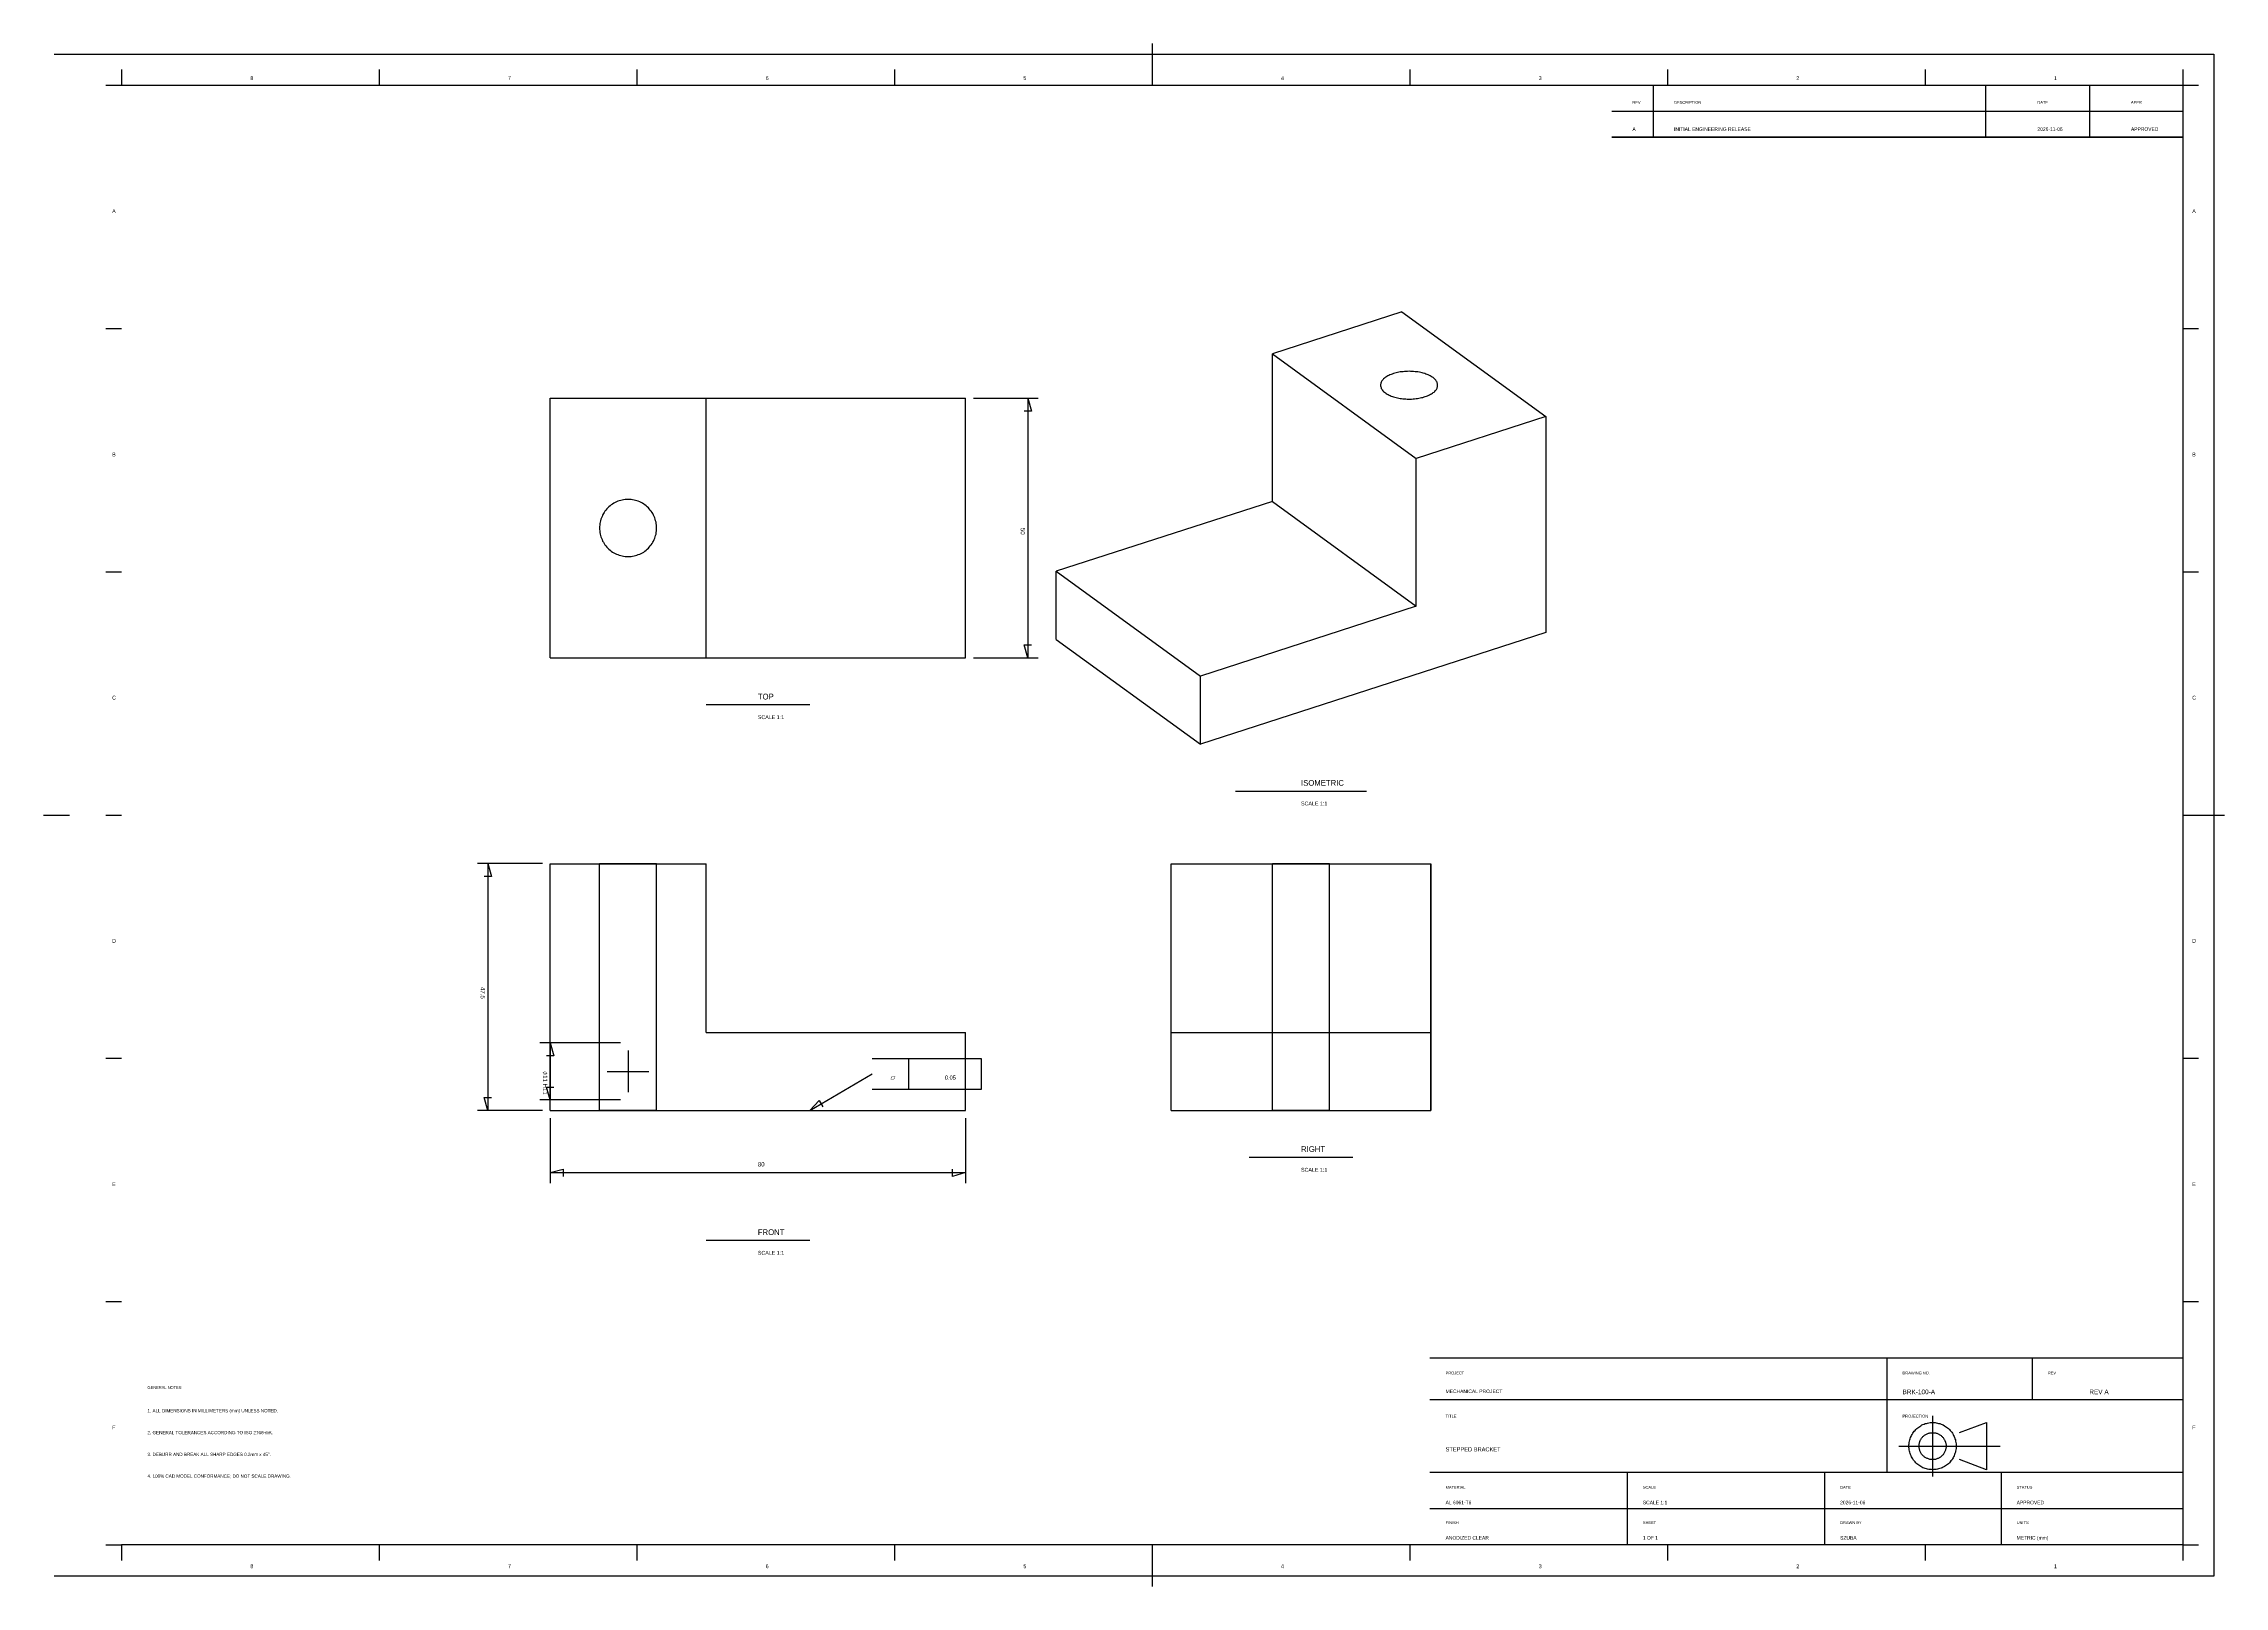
# Model space of a CAD drawing. Header units: metres. Extents: x 0 to 1587, y -826 to 297.
import ezdxf

# ---------------------------------------------------------------- set-up
doc = ezdxf.new("R2010")
doc.units = ezdxf.units.M
for name, color, linetype in [('ANNOTATIONS', 3, 'CONTINUOUS'), ('BORDER', 7, 'CONTINUOUS'), ('CENTER', 4, 'Continuous'), ('DIMENSIONS', 2, 'CONTINUOUS'), ('TITLE_BLOCK', 7, 'CONTINUOUS'), ('VISIBLE', 7, 'CONTINUOUS')]:
    doc.layers.add(name, color=color, linetype=linetype)

msp = doc.modelspace()

# ---------------------------------------------------------------- linework, layer by layer
at = {"layer": 'BORDER'}
for p, q in [((7.6, 289.4), (1579.8, 289.4)), ((806.9, 297), (806.9, 278.1)), ((1579.8, 289.4), (1579.8, -818)), ((56.7, 278.1), (56.7, 266.8)), ((244.2, 278.1), (244.2, 266.8)), ((431.8, 278.1), (431.8, 266.8)), ((619.4, 278.1), (619.4, 266.8)), ((806.9, 278.1), (806.9, 266.8)), ((994.5, 278.1), (994.5, 266.8)), ((1182, 278.1), (1182, 266.8)), ((1369.6, 278.1), (1369.6, 266.8)), ((1557.2, 278.1), (1557.2, 266.8)), ((45.4, 266.8), (56.7, 266.8)), ((56.7, 266.8), (1557.2, 266.8)), ((1171.7, 266.8), (1171.7, 229)), ((1413.5, 266.8), (1413.5, 229)), ((1489.1, 266.8), (1489.1, 229)), ((1557.2, 266.8), (1557.2, -795.3)), ((1557.2, 266.8), (1568.5, 266.8)), ((1141.4, 247.9), (1557.2, 247.9)), ((1141.4, 229), (1557.2, 229)), ((45.4, 89.8), (56.7, 89.8)), ((1557.2, 89.8), (1568.5, 89.8)), ((45.4, -87.3), (56.7, -87.3)), ((1557.2, -87.3), (1568.5, -87.3)), ((482.2, -183.9), (557.7, -183.9)), ((867.7, -246.8), (962.9, -246.8)), ((0, -264.3), (18.9, -264.3)), ((45.4, -264.3), (56.7, -264.3)), ((1557.2, -264.3), (1568.5, -264.3)), ((1568.5, -264.3), (1587.4, -264.3)), ((45.4, -441.3), (56.7, -441.3)), ((629.6, -441.4), (629.6, -464)), ((1557.2, -441.3), (1568.5, -441.3)), ((877.5, -513.2), (953.1, -513.2)), ((482.2, -573.7), (557.7, -573.7)), ((45.4, -618.3), (56.7, -618.3)), ((1557.2, -618.3), (1568.5, -618.3)), ((1341.7, -659.2), (1341.7, -742.4)), ((1447.6, -659.2), (1447.6, -689.5)), ((1009.1, -689.5), (1557.2, -689.5)), ((1009.1, -742.4), (1557.2, -742.4)), ((1152.8, -742.4), (1152.8, -795.3)), ((1296.4, -742.4), (1296.4, -795.3)), ((1424.9, -742.4), (1424.9, -795.3)), ((1009.1, -768.8), (1557.2, -768.8)), ((45.4, -795.3), (56.7, -795.3)), ((1557.2, -795.3), (56.7, -795.3)), ((56.7, -795.3), (56.7, -806.6)), ((244.2, -795.3), (244.2, -806.6)), ((431.8, -795.3), (431.8, -806.6)), ((619.4, -795.3), (619.4, -806.6)), ((806.9, -795.3), (806.9, -806.6)), ((806.9, -806.6), (806.9, -825.5)), ((994.5, -795.3), (994.5, -806.6)), ((1182, -795.3), (1182, -806.6)), ((1369.6, -795.3), (1369.6, -806.6)), ((1557.2, -795.3), (1557.2, -806.6)), ((1557.2, -795.3), (1568.5, -795.3)), ((1579.8, -818), (7.6, -818))]:
    msp.add_line(p, q, dxfattribs=at)
at = {"layer": 'CENTER'}
for p, q in [((425.5, -435.7), (425.5, -465.9)), ((410.3, -450.8), (440.6, -450.8)), ((1375, -701.4), (1375, -745.6)), ((1350.4, -723.5), (1424.1, -723.5))]:
    msp.add_line(p, q, dxfattribs=at)
at = {"layer": 'DIMENSIONS'}
for p, q in [((676.8, 39), (724, 39)), ((716.5, 39), (716.5, -149.9)), ((716.5, 39), (719.1, 29.6)), ((719.1, 29.6), (713.8, 29.6)), ((716.5, -149.9), (713.8, -140.5)), ((713.8, -140.5), (719.1, -140.5)), ((676.8, -149.9), (724, -149.9)), ((363.1, -299.6), (315.9, -299.6)), ((323.4, -299.6), (323.4, -479.2)), ((323.4, -299.6), (326.1, -309.1)), ((326.1, -309.1), (320.8, -309.1)), ((419.8, -430), (361.2, -430)), ((371.4, -439.5), (366.1, -439.5)), ((368.8, -430), (368.8, -471.6)), ((368.8, -430), (371.4, -439.5)), ((557.7, -479.2), (603.1, -452.7)), ((323.4, -479.2), (320.8, -469.7)), ((320.8, -469.7), (326.1, -469.7)), ((419.8, -471.6), (361.2, -471.6)), ((368.8, -471.6), (366.1, -462.2)), ((366.1, -462.2), (371.4, -462.2)), ((557.7, -479.2), (564.6, -472.1)), ((564.6, -472.1), (567.2, -476.7)), ((363.1, -479.2), (315.9, -479.2)), ((368.8, -484.8), (368.8, -532.1)), ((671.1, -484.8), (671.1, -532.1)), ((368.8, -524.5), (378.2, -521.9)), ((378.2, -521.9), (378.2, -527.2)), ((661.7, -527.2), (661.7, -521.9)), ((368.8, -524.5), (671.1, -524.5)), ((671.1, -524.5), (661.7, -527.2))]:
    msp.add_line(p, q, dxfattribs=at)
at = {"layer": 'TITLE_BLOCK'}
for p, q in [((1141.4, 266.8), (1557.2, 266.8)), ((1557.2, 266.8), (1557.2, 229)), ((1557.2, 229), (1141.4, 229)), ((603.1, -441.4), (682.5, -441.4)), ((682.5, -441.4), (682.5, -464)), ((682.5, -464), (603.1, -464)), ((1009.1, -659.2), (1557.2, -659.2)), ((1557.2, -659.2), (1557.2, -795.3)), ((1557.2, -795.3), (1009.1, -795.3))]:
    msp.add_line(p, q, dxfattribs=at)
at = {"layer": 'VISIBLE'}
for p, q in [((988.7, 101.9), (894.4, 71.4)), ((988.7, 101.9), (1093.5, 25.6)), ((894.4, -36.1), (894.4, 71.4)), ((894.4, 71.4), (999.2, -4.9)), ((973.3, 49.5), (973.2, 49)), ((973.2, 49), (973.2, 48.5)), ((973.2, 48.5), (973.2, 47.9)), ((973.2, 47.9), (973.3, 47.3)), ((973.4, 50), (973.3, 49.5)), ((973.6, 50.6), (973.4, 50)), ((973.9, 51.1), (973.6, 50.6)), ((974.2, 51.6), (973.9, 51.1)), ((974.5, 52.1), (974.2, 51.6)), ((975, 52.6), (974.5, 52.1)), ((975.4, 53), (975, 52.6)), ((976, 53.5), (975.4, 53)), ((976.5, 54), (976, 53.5)), ((977.1, 54.4), (976.5, 54)), ((977.8, 54.8), (977.1, 54.4)), ((978.5, 55.2), (977.8, 54.8)), ((979.3, 55.6), (978.5, 55.2)), ((980, 56), (979.3, 55.6)), ((980.9, 56.3), (980, 56)), ((981.7, 56.6), (980.9, 56.3)), ((982.6, 56.9), (981.7, 56.6)), ((983.6, 57.2), (982.6, 56.9)), ((984.5, 57.5), (983.6, 57.2)), ((985.5, 57.7), (984.5, 57.5)), ((986.5, 57.9), (985.5, 57.7)), ((987.5, 58.1), (986.5, 57.9)), ((988.6, 58.2), (987.5, 58.1)), ((989.6, 58.3), (988.6, 58.2)), ((990.7, 58.4), (989.6, 58.3)), ((991.8, 58.5), (990.7, 58.4)), ((992.9, 58.5), (991.8, 58.5)), ((994, 58.6), (992.9, 58.5)), ((995, 58.5), (994, 58.6)), ((996.1, 58.5), (995, 58.5)), ((997.2, 58.4), (996.1, 58.5)), ((998.3, 58.3), (997.2, 58.4)), ((999.3, 58.2), (998.3, 58.3)), ((1000.4, 58.1), (999.3, 58.2)), ((1001.4, 57.9), (1000.4, 58.1)), ((1002.4, 57.7), (1001.4, 57.9)), ((1003.4, 57.5), (1002.4, 57.7)), ((1004.3, 57.2), (1003.4, 57.5)), ((1005.3, 56.9), (1004.3, 57.2)), ((1006.2, 56.6), (1005.3, 56.9)), ((1007, 56.3), (1006.2, 56.6)), ((1007.9, 56), (1007, 56.3)), ((1008.7, 55.6), (1007.9, 56)), ((1009.4, 55.2), (1008.7, 55.6)), ((1010.1, 54.8), (1009.4, 55.2)), ((1010.8, 54.4), (1010.1, 54.8)), ((1011.4, 54), (1010.8, 54.4)), ((1012, 53.5), (1011.4, 54)), ((1012.5, 53), (1012, 53.5)), ((1012.9, 52.6), (1012.5, 53)), ((1013.4, 52.1), (1012.9, 52.6)), ((1013.7, 51.6), (1013.4, 52.1)), ((1014, 51.1), (1013.7, 51.6)), ((1014.3, 50.6), (1014, 51.1)), ((1014.5, 50), (1014.3, 50.6)), ((1014.6, 49.5), (1014.5, 50)), ((1014.7, 49), (1014.6, 49.5)), ((1014.6, 47.4), (1014.7, 48)), ((1014.7, 48.5), (1014.7, 49)), ((1014.7, 48), (1014.7, 48.5)), ((368.8, 39), (671.1, 39)), ((368.8, -149.9), (368.8, 39)), ((368.8, 39), (482.2, 39)), ((482.2, 39), (671.1, 39)), ((482.2, -149.9), (482.2, 39)), ((671.1, -149.9), (671.1, 39)), ((973.3, 47.3), (973.5, 46.7)), ((973.5, 46.7), (973.7, 46.1)), ((973.7, 46.1), (974.1, 45.5)), ((974.1, 45.5), (974.4, 45)), ((974.4, 45), (974.9, 44.4)), ((974.9, 44.4), (975.4, 43.9)), ((975.4, 43.9), (976, 43.4)), ((976, 43.4), (976.7, 42.9)), ((976.7, 42.9), (977.3, 42.5)), ((977.3, 42.5), (977.9, 42)), ((977.9, 42), (978.6, 41.7)), ((978.6, 41.7), (979.4, 41.3)), ((979.4, 41.3), (980.1, 40.9)), ((980.1, 40.9), (980.9, 40.6)), ((980.9, 40.6), (981.8, 40.3)), ((981.8, 40.3), (982.7, 40)), ((982.7, 40), (983.6, 39.7)), ((983.6, 39.7), (984.5, 39.5)), ((984.5, 39.5), (985.5, 39.3)), ((985.5, 39.3), (986.4, 39.1)), ((986.4, 39.1), (987.4, 38.9)), ((987.4, 38.9), (988.5, 38.7)), ((988.5, 38.7), (989.5, 38.6)), ((989.5, 38.6), (990.5, 38.5)), ((990.5, 38.5), (991.6, 38.5)), ((991.6, 38.5), (992.6, 38.4)), ((992.6, 38.4), (993.7, 38.4)), ((993.7, 38.4), (994.8, 38.4)), ((994.8, 38.4), (995.8, 38.4)), ((995.8, 38.4), (996.9, 38.5)), ((996.9, 38.5), (997.9, 38.6)), ((997.9, 38.6), (999, 38.7)), ((999, 38.7), (1000, 38.8)), ((1000, 38.8), (1001, 39)), ((1001, 39), (1002, 39.2)), ((1002, 39.2), (1002.9, 39.4)), ((1002.9, 39.4), (1003.9, 39.6)), ((1003.9, 39.6), (1004.8, 39.9)), ((1004.8, 39.9), (1005.7, 40.2)), ((1005.7, 40.2), (1006.6, 40.5)), ((1006.6, 40.5), (1007.4, 40.8)), ((1007.4, 40.8), (1008.2, 41.1)), ((1008.2, 41.1), (1008.9, 41.5)), ((1008.9, 41.5), (1009.6, 41.9)), ((1009.6, 41.9), (1010.3, 42.3)), ((1010.3, 42.3), (1011, 42.7)), ((1011, 42.7), (1011.5, 43.1)), ((1011.5, 43.1), (1012.1, 43.5)), ((1012.1, 43.5), (1012.6, 44)), ((1012.6, 44), (1013, 44.5)), ((1013, 44.5), (1013.4, 44.9)), ((1013.4, 44.9), (1013.8, 45.4)), ((1013.8, 45.4), (1014.1, 45.9)), ((1014.1, 45.9), (1014.3, 46.4)), ((1014.3, 46.4), (1014.5, 46.9)), ((1014.5, 46.9), (1014.6, 47.4)), ((1093.5, 25.6), (999.2, -4.9)), ((1093.5, 25.6), (1093.5, -131.4)), ((999.2, -112.3), (999.2, -4.9)), ((406.5, -47), (406.1, -48)), ((406.9, -46), (406.5, -47)), ((407.5, -45), (406.9, -46)), ((408, -44.1), (407.5, -45)), ((408.6, -43.2), (408, -44.1)), ((409.3, -42.4), (408.6, -43.2)), ((410, -41.5), (409.3, -42.4)), ((410.8, -40.7), (410, -41.5)), ((411.5, -40), (410.8, -40.7)), ((412.4, -39.3), (411.5, -40)), ((413.2, -38.6), (412.4, -39.3)), ((414.1, -38), (413.2, -38.6)), ((415.1, -37.4), (414.1, -38)), ((416, -36.9), (415.1, -37.4)), ((417, -36.4), (416, -36.9)), ((418, -36), (417, -36.4)), ((419, -35.7), (418, -36)), ((420.1, -35.4), (419, -35.7)), ((421.1, -35.1), (420.1, -35.4)), ((422.2, -34.9), (421.1, -35.1)), ((423.3, -34.8), (422.2, -34.9)), ((424.4, -34.7), (423.3, -34.8)), ((425.5, -34.7), (424.4, -34.7)), ((426.6, -34.7), (425.5, -34.7)), ((427.6, -34.8), (426.6, -34.7)), ((428.7, -34.9), (427.6, -34.8)), ((429.8, -35.1), (428.7, -34.9)), ((430.8, -35.4), (429.8, -35.1)), ((431.9, -35.7), (430.8, -35.4)), ((432.9, -36), (431.9, -35.7)), ((433.9, -36.4), (432.9, -36)), ((434.9, -36.9), (433.9, -36.4)), ((435.9, -37.4), (434.9, -36.9)), ((436.8, -38), (435.9, -37.4)), ((437.7, -38.6), (436.8, -38)), ((438.5, -39.3), (437.7, -38.6)), ((439.4, -40), (438.5, -39.3)), ((440.2, -40.7), (439.4, -40)), ((440.9, -41.5), (440.2, -40.7)), ((441.6, -42.4), (440.9, -41.5)), ((442.3, -43.2), (441.6, -42.4)), ((442.9, -44.1), (442.3, -43.2)), ((443.5, -45), (442.9, -44.1)), ((444, -46), (443.5, -45)), ((444.5, -47), (444, -46)), ((444.9, -48), (444.5, -47)), ((894.4, -36.1), (737.1, -86.9)), ((894.4, -36.1), (999.2, -112.3)), ((404.8, -53.3), (404.7, -54.3)), ((404.7, -54.3), (404.7, -55.4)), ((404.7, -55.4), (404.7, -56.5)), ((404.7, -56.5), (404.8, -57.6)), ((404.9, -52.2), (404.8, -53.3)), ((404.8, -57.6), (404.9, -58.7)), ((405.1, -51.1), (404.9, -52.2)), ((404.9, -58.7), (405.1, -59.8)), ((405.4, -50.1), (405.1, -51.1)), ((405.1, -59.8), (405.4, -60.8)), ((405.7, -49), (405.4, -50.1)), ((405.4, -60.8), (405.7, -61.9)), ((406.1, -48), (405.7, -49)), ((405.7, -61.9), (406.1, -62.9)), ((406.1, -62.9), (406.5, -63.9)), ((444.5, -63.9), (444.9, -62.9)), ((445.2, -49), (444.9, -48)), ((444.9, -62.9), (445.2, -61.9)), ((445.5, -50.1), (445.2, -49)), ((445.2, -61.9), (445.5, -60.8)), ((445.8, -51.1), (445.5, -50.1)), ((445.5, -60.8), (445.8, -59.8)), ((446, -52.2), (445.8, -51.1)), ((445.8, -59.8), (446, -58.7)), ((446.1, -53.3), (446, -52.2)), ((446, -58.7), (446.1, -57.6)), ((446.2, -54.3), (446.1, -53.3)), ((446.1, -57.6), (446.2, -56.5)), ((446.2, -55.4), (446.2, -54.3)), ((446.2, -56.5), (446.2, -55.4)), ((406.5, -63.9), (406.9, -64.9)), ((406.9, -64.9), (407.5, -65.8)), ((407.5, -65.8), (408, -66.8)), ((408, -66.8), (408.6, -67.7)), ((408.6, -67.7), (409.3, -68.5)), ((409.3, -68.5), (410, -69.4)), ((410, -69.4), (410.8, -70.1)), ((410.8, -70.1), (411.5, -70.9)), ((411.5, -70.9), (412.4, -71.6)), ((412.4, -71.6), (413.2, -72.3)), ((413.2, -72.3), (414.1, -72.9)), ((414.1, -72.9), (415.1, -73.4)), ((415.1, -73.4), (416, -74)), ((416, -74), (417, -74.4)), ((417, -74.4), (418, -74.8)), ((418, -74.8), (419, -75.2)), ((419, -75.2), (420.1, -75.5)), ((420.1, -75.5), (421.1, -75.8)), ((421.1, -75.8), (422.2, -76)), ((422.2, -76), (423.3, -76.1)), ((423.3, -76.1), (424.4, -76.2)), ((424.4, -76.2), (425.5, -76.2)), ((425.5, -76.2), (426.6, -76.2)), ((426.6, -76.2), (427.6, -76.1)), ((427.6, -76.1), (428.7, -76)), ((428.7, -76), (429.8, -75.8)), ((429.8, -75.8), (430.8, -75.5)), ((430.8, -75.5), (431.9, -75.2)), ((431.9, -75.2), (432.9, -74.8)), ((432.9, -74.8), (433.9, -74.4)), ((433.9, -74.4), (434.9, -74)), ((434.9, -74), (435.9, -73.4)), ((435.9, -73.4), (436.8, -72.9)), ((436.8, -72.9), (437.7, -72.3)), ((437.7, -72.3), (438.5, -71.6)), ((438.5, -71.6), (439.4, -70.9)), ((439.4, -70.9), (440.2, -70.1)), ((440.2, -70.1), (440.9, -69.4)), ((440.9, -69.4), (441.6, -68.5)), ((441.6, -68.5), (442.3, -67.7)), ((442.3, -67.7), (442.9, -66.8)), ((442.9, -66.8), (443.5, -65.8)), ((443.5, -65.8), (444, -64.9)), ((444, -64.9), (444.5, -63.9)), ((737.1, -136.5), (737.1, -86.9)), ((737.1, -86.9), (842, -163.2)), ((999.2, -112.3), (842, -163.2)), ((737.1, -136.5), (842, -212.8)), ((1093.5, -131.4), (842, -212.8)), ((368.8, -149.9), (671.1, -149.9)), ((368.8, -149.9), (482.2, -149.9)), ((482.2, -149.9), (671.1, -149.9)), ((842, -212.8), (842, -163.2)), ((368.8, -479.2), (368.8, -299.7)), ((368.8, -299.7), (482.2, -299.7)), ((405.2, -299.7), (404.7, -299.7)), ((404.7, -299.7), (405.2, -299.7)), ((404.7, -479.2), (404.7, -299.7)), ((406.7, -299.7), (405.2, -299.7)), ((405.2, -299.7), (406.7, -299.7)), ((409.2, -299.7), (406.7, -299.7)), ((406.7, -299.7), (409.2, -299.7)), ((412.5, -299.7), (409.2, -299.7)), ((409.2, -299.7), (412.5, -299.7)), ((416.4, -299.7), (412.5, -299.7)), ((412.5, -299.7), (416.4, -299.7)), ((420.8, -299.7), (416.4, -299.7)), ((416.4, -299.7), (420.8, -299.7)), ((425.5, -299.7), (420.8, -299.7)), ((420.8, -299.7), (425.5, -299.7)), ((430.1, -299.7), (425.5, -299.7)), ((425.5, -299.7), (430.1, -299.7)), ((434.5, -299.7), (430.1, -299.7)), ((430.1, -299.7), (434.5, -299.7)), ((438.4, -299.7), (434.5, -299.7)), ((434.5, -299.7), (438.4, -299.7)), ((441.7, -299.7), (438.4, -299.7)), ((438.4, -299.7), (441.7, -299.7)), ((444.2, -299.7), (441.7, -299.7)), ((441.7, -299.7), (444.2, -299.7)), ((445.7, -299.7), (444.2, -299.7)), ((444.2, -299.7), (445.7, -299.7)), ((446.2, -299.7), (445.7, -299.7)), ((445.7, -299.7), (446.2, -299.7)), ((446.2, -479.2), (446.2, -299.7)), ((482.2, -422.5), (482.2, -299.7)), ((820.8, -479.2), (820.8, -299.7)), ((820.8, -422.5), (820.8, -299.7)), ((820.8, -299.7), (1009.8, -299.7)), ((895.1, -299.7), (894.5, -299.7)), ((894.5, -299.7), (894.6, -299.7)), ((894.5, -479.2), (894.5, -299.7)), ((894.6, -299.7), (894.6, -299.7)), ((894.6, -299.7), (894.6, -299.7)), ((894.6, -299.7), (894.6, -299.7)), ((894.6, -299.7), (894.6, -299.7)), ((894.6, -299.7), (894.6, -299.7)), ((894.6, -299.7), (894.6, -299.7)), ((894.6, -299.7), (894.6, -299.7)), ((894.6, -299.7), (894.7, -299.7)), ((894.7, -299.7), (894.7, -299.7)), ((894.7, -299.7), (894.7, -299.7)), ((894.7, -299.7), (894.7, -299.7)), ((894.7, -299.7), (894.8, -299.7)), ((894.8, -299.7), (894.8, -299.7)), ((894.8, -299.7), (894.9, -299.7)), ((894.9, -299.7), (894.9, -299.7)), ((894.9, -299.7), (894.9, -299.7)), ((894.9, -299.7), (895, -299.7)), ((895, -299.7), (895, -299.7)), ((895, -299.7), (895.1, -299.7)), ((896.6, -299.7), (895.1, -299.7)), ((895.1, -299.7), (895.1, -299.7)), ((895.1, -299.7), (895.2, -299.7)), ((895.2, -299.7), (895.3, -299.7)), ((895.3, -299.7), (895.3, -299.7)), ((895.3, -299.7), (895.4, -299.7)), ((895.4, -299.7), (895.4, -299.7)), ((895.4, -299.7), (895.5, -299.7)), ((895.5, -299.7), (895.6, -299.7)), ((895.6, -299.7), (895.6, -299.7)), ((895.6, -299.7), (895.7, -299.7)), ((895.7, -299.7), (895.8, -299.7)), ((895.8, -299.7), (895.9, -299.7)), ((895.9, -299.7), (896, -299.7)), ((896, -299.7), (896.1, -299.7)), ((896.1, -299.7), (896.2, -299.7)), ((896.2, -299.7), (896.2, -299.7)), ((896.2, -299.7), (896.3, -299.7)), ((896.3, -299.7), (896.4, -299.7)), ((896.4, -299.7), (896.5, -299.7)), ((896.5, -299.7), (896.6, -299.7)), ((899.1, -299.7), (896.6, -299.7)), ((896.6, -299.7), (896.7, -299.7)), ((896.7, -299.7), (896.8, -299.7)), ((896.8, -299.7), (896.9, -299.7)), ((896.9, -299.7), (897, -299.7)), ((897, -299.7), (897.2, -299.7)), ((897.2, -299.7), (897.3, -299.7)), ((897.3, -299.7), (897.4, -299.7)), ((897.4, -299.7), (897.5, -299.7)), ((897.5, -299.7), (897.6, -299.7)), ((897.6, -299.7), (897.7, -299.7)), ((897.7, -299.7), (897.9, -299.7)), ((897.9, -299.7), (898, -299.7)), ((898, -299.7), (898.1, -299.7)), ((898.1, -299.7), (898.3, -299.7)), ((898.3, -299.7), (898.4, -299.7)), ((898.4, -299.7), (898.5, -299.7)), ((898.5, -299.7), (898.7, -299.7)), ((898.7, -299.7), (898.8, -299.7)), ((898.8, -299.7), (898.9, -299.7)), ((898.9, -299.7), (899.1, -299.7)), ((902.4, -299.7), (899.1, -299.7)), ((899.1, -299.7), (899.2, -299.7)), ((899.2, -299.7), (899.4, -299.7)), ((899.4, -299.7), (899.5, -299.7)), ((899.5, -299.7), (899.7, -299.7)), ((899.7, -299.7), (899.9, -299.7)), ((899.9, -299.7), (900, -299.7)), ((900, -299.7), (900.2, -299.7)), ((900.2, -299.7), (900.3, -299.7)), ((900.3, -299.7), (900.5, -299.7)), ((900.5, -299.7), (900.6, -299.7)), ((900.6, -299.7), (900.8, -299.7)), ((900.8, -299.7), (901, -299.7)), ((901, -299.7), (901.1, -299.7)), ((901.1, -299.7), (901.3, -299.7)), ((901.3, -299.7), (901.5, -299.7)), ((901.5, -299.7), (901.7, -299.7)), ((901.7, -299.7), (901.8, -299.7)), ((901.8, -299.7), (902, -299.7)), ((902, -299.7), (902.2, -299.7)), ((902.2, -299.7), (902.4, -299.7)), ((906.3, -299.7), (902.4, -299.7)), ((902.4, -299.7), (902.6, -299.7)), ((902.6, -299.7), (902.7, -299.7)), ((902.7, -299.7), (902.9, -299.7)), ((902.9, -299.7), (903.1, -299.7)), ((903.1, -299.7), (903.3, -299.7)), ((903.3, -299.7), (903.5, -299.7)), ((903.5, -299.7), (903.7, -299.7)), ((903.7, -299.7), (903.9, -299.7)), ((903.9, -299.7), (904.1, -299.7)), ((904.1, -299.7), (904.3, -299.7)), ((904.3, -299.7), (904.5, -299.7)), ((904.5, -299.7), (904.7, -299.7)), ((904.7, -299.7), (904.9, -299.7)), ((904.9, -299.7), (905.1, -299.7)), ((905.1, -299.7), (905.3, -299.7)), ((905.3, -299.7), (905.5, -299.7)), ((905.5, -299.7), (905.7, -299.7)), ((905.7, -299.7), (905.9, -299.7)), ((905.9, -299.7), (906.1, -299.7)), ((906.1, -299.7), (906.3, -299.7)), ((910.7, -299.7), (906.3, -299.7)), ((906.3, -299.7), (906.5, -299.7)), ((906.5, -299.7), (906.7, -299.7)), ((906.7, -299.7), (907, -299.7)), ((907, -299.7), (907.2, -299.7)), ((907.2, -299.7), (907.4, -299.7)), ((907.4, -299.7), (907.6, -299.7)), ((907.6, -299.7), (907.8, -299.7)), ((907.8, -299.7), (908, -299.7)), ((908, -299.7), (908.2, -299.7)), ((908.2, -299.7), (908.5, -299.7)), ((908.5, -299.7), (908.7, -299.7)), ((908.7, -299.7), (908.9, -299.7)), ((908.9, -299.7), (909.1, -299.7)), ((909.1, -299.7), (909.4, -299.7)), ((909.4, -299.7), (909.6, -299.7)), ((909.6, -299.7), (909.8, -299.7)), ((909.8, -299.7), (910, -299.7)), ((910, -299.7), (910.3, -299.7)), ((910.3, -299.7), (910.5, -299.7)), ((910.5, -299.7), (910.7, -299.7)), ((915.3, -299.7), (910.7, -299.7)), ((910.7, -299.7), (911.2, -299.7)), ((911.2, -299.7), (911.6, -299.7)), ((911.6, -299.7), (912.1, -299.7)), ((912.1, -299.7), (912.5, -299.7)), ((912.5, -299.7), (913, -299.7)), ((913, -299.7), (913.5, -299.7)), ((913.5, -299.7), (913.9, -299.7)), ((913.9, -299.7), (914.4, -299.7)), ((914.4, -299.7), (914.9, -299.7)), ((914.9, -299.7), (915.3, -299.7)), ((915.3, -299.7), (917.7, -299.7)), ((920, -299.7), (915.3, -299.7)), ((917.7, -299.7), (920, -299.7)), ((920, -299.7), (922.2, -299.7)), ((924.3, -299.7), (920, -299.7)), ((922.2, -299.7), (924.3, -299.7)), ((924.3, -299.7), (926.4, -299.7)), ((928.3, -299.7), (924.3, -299.7)), ((926.4, -299.7), (928.3, -299.7)), ((928.3, -299.7), (930, -299.7)), ((931.6, -299.7), (928.3, -299.7)), ((930, -299.7), (931.6, -299.7)), ((931.6, -299.7), (932.9, -299.7)), ((934.1, -299.7), (931.6, -299.7)), ((932.9, -299.7), (934.1, -299.7)), ((934.1, -299.7), (934.9, -299.7)), ((935.6, -299.7), (934.1, -299.7)), ((934.9, -299.7), (935.6, -299.7)), ((935.6, -299.7), (936, -299.7)), ((936.1, -299.7), (935.6, -299.7)), ((936, -299.7), (936.1, -299.7)), ((936.1, -479.2), (936.1, -299.7)), ((1009.8, -299.7), (1009.8, -479.2)), ((1009.8, -422.5), (1009.8, -299.7)), ((482.2, -422.5), (671.1, -422.5)), ((671.1, -479.2), (671.1, -422.5)), ((820.8, -479.2), (820.8, -422.5)), ((820.8, -422.5), (1009.8, -422.5)), ((1009.8, -479.2), (1009.8, -422.5)), ((368.8, -479.2), (671.1, -479.2)), ((405.2, -479.2), (404.7, -479.2)), ((404.7, -479.2), (405.2, -479.2)), ((406.7, -479.2), (405.2, -479.2)), ((405.2, -479.2), (406.7, -479.2)), ((409.2, -479.2), (406.7, -479.2)), ((406.7, -479.2), (409.2, -479.2)), ((412.5, -479.2), (409.2, -479.2)), ((409.2, -479.2), (412.5, -479.2)), ((416.4, -479.2), (412.5, -479.2)), ((412.5, -479.2), (416.4, -479.2)), ((420.8, -479.2), (416.4, -479.2)), ((416.4, -479.2), (420.8, -479.2)), ((425.5, -479.2), (420.8, -479.2)), ((420.8, -479.2), (425.5, -479.2)), ((430.1, -479.2), (425.5, -479.2)), ((425.5, -479.2), (430.1, -479.2)), ((434.5, -479.2), (430.1, -479.2)), ((430.1, -479.2), (434.5, -479.2)), ((438.4, -479.2), (434.5, -479.2)), ((434.5, -479.2), (438.4, -479.2)), ((441.7, -479.2), (438.4, -479.2)), ((438.4, -479.2), (441.7, -479.2)), ((444.2, -479.2), (441.7, -479.2)), ((441.7, -479.2), (444.2, -479.2)), ((445.7, -479.2), (444.2, -479.2)), ((444.2, -479.2), (445.7, -479.2)), ((446.2, -479.2), (445.7, -479.2)), ((445.7, -479.2), (446.2, -479.2)), ((820.8, -479.2), (1009.8, -479.2)), ((895.1, -479.2), (894.5, -479.2)), ((894.5, -479.2), (894.6, -479.2)), ((894.6, -479.2), (894.6, -479.2)), ((894.6, -479.2), (894.6, -479.2)), ((894.6, -479.2), (894.6, -479.2)), ((894.6, -479.2), (894.6, -479.2)), ((894.6, -479.2), (894.6, -479.2)), ((894.6, -479.2), (894.6, -479.2)), ((894.6, -479.2), (894.6, -479.2)), ((894.6, -479.2), (894.7, -479.2)), ((894.7, -479.2), (894.7, -479.2)), ((894.7, -479.2), (894.7, -479.2)), ((894.7, -479.2), (894.7, -479.2)), ((894.7, -479.2), (894.8, -479.2)), ((894.8, -479.2), (894.8, -479.2)), ((894.8, -479.2), (894.9, -479.2)), ((894.9, -479.2), (894.9, -479.2)), ((894.9, -479.2), (894.9, -479.2)), ((894.9, -479.2), (895, -479.2)), ((895, -479.2), (895, -479.2)), ((895, -479.2), (895.1, -479.2)), ((896.6, -479.2), (895.1, -479.2)), ((895.1, -479.2), (895.1, -479.2)), ((895.1, -479.2), (895.2, -479.2)), ((895.2, -479.2), (895.3, -479.2)), ((895.3, -479.2), (895.3, -479.2)), ((895.3, -479.2), (895.4, -479.2)), ((895.4, -479.2), (895.4, -479.2)), ((895.4, -479.2), (895.5, -479.2)), ((895.5, -479.2), (895.6, -479.2)), ((895.6, -479.2), (895.6, -479.2)), ((895.6, -479.2), (895.7, -479.2)), ((895.7, -479.2), (895.8, -479.2)), ((895.8, -479.2), (895.9, -479.2)), ((895.9, -479.2), (896, -479.2)), ((896, -479.2), (896.1, -479.2)), ((896.1, -479.2), (896.2, -479.2)), ((896.2, -479.2), (896.2, -479.2)), ((896.2, -479.2), (896.3, -479.2)), ((896.3, -479.2), (896.4, -479.2)), ((896.4, -479.2), (896.5, -479.2)), ((896.5, -479.2), (896.6, -479.2)), ((899.1, -479.2), (896.6, -479.2)), ((896.6, -479.2), (896.7, -479.2)), ((896.7, -479.2), (896.8, -479.2)), ((896.8, -479.2), (896.9, -479.2)), ((896.9, -479.2), (897, -479.2)), ((897, -479.2), (897.2, -479.2)), ((897.2, -479.2), (897.3, -479.2)), ((897.3, -479.2), (897.4, -479.2)), ((897.4, -479.2), (897.5, -479.2)), ((897.5, -479.2), (897.6, -479.2)), ((897.6, -479.2), (897.7, -479.2)), ((897.7, -479.2), (897.9, -479.2)), ((897.9, -479.2), (898, -479.2)), ((898, -479.2), (898.1, -479.2)), ((898.1, -479.2), (898.3, -479.2)), ((898.3, -479.2), (898.4, -479.2)), ((898.4, -479.2), (898.5, -479.2)), ((898.5, -479.2), (898.7, -479.2)), ((898.7, -479.2), (898.8, -479.2)), ((898.8, -479.2), (898.9, -479.2)), ((898.9, -479.2), (899.1, -479.2)), ((902.4, -479.2), (899.1, -479.2)), ((899.1, -479.2), (899.2, -479.2)), ((899.2, -479.2), (899.4, -479.2)), ((899.4, -479.2), (899.5, -479.2)), ((899.5, -479.2), (899.7, -479.2)), ((899.7, -479.2), (899.9, -479.2)), ((899.9, -479.2), (900, -479.2)), ((900, -479.2), (900.2, -479.2)), ((900.2, -479.2), (900.3, -479.2)), ((900.3, -479.2), (900.5, -479.2)), ((900.5, -479.2), (900.6, -479.2)), ((900.6, -479.2), (900.8, -479.2)), ((900.8, -479.2), (901, -479.2)), ((901, -479.2), (901.1, -479.2)), ((901.1, -479.2), (901.3, -479.2)), ((901.3, -479.2), (901.5, -479.2)), ((901.5, -479.2), (901.7, -479.2)), ((901.7, -479.2), (901.8, -479.2)), ((901.8, -479.2), (902, -479.2)), ((902, -479.2), (902.2, -479.2)), ((902.2, -479.2), (902.4, -479.2)), ((906.3, -479.2), (902.4, -479.2)), ((902.4, -479.2), (902.6, -479.2)), ((902.6, -479.2), (902.7, -479.2)), ((902.7, -479.2), (902.9, -479.2)), ((902.9, -479.2), (903.1, -479.2)), ((903.1, -479.2), (903.3, -479.2)), ((903.3, -479.2), (903.5, -479.2)), ((903.5, -479.2), (903.7, -479.2)), ((903.7, -479.2), (903.9, -479.2)), ((903.9, -479.2), (904.1, -479.2)), ((904.1, -479.2), (904.3, -479.2)), ((904.3, -479.2), (904.5, -479.2)), ((904.5, -479.2), (904.7, -479.2)), ((904.7, -479.2), (904.9, -479.2)), ((904.9, -479.2), (905.1, -479.2)), ((905.1, -479.2), (905.3, -479.2)), ((905.3, -479.2), (905.5, -479.2)), ((905.5, -479.2), (905.7, -479.2)), ((905.7, -479.2), (905.9, -479.2)), ((905.9, -479.2), (906.1, -479.2)), ((906.1, -479.2), (906.3, -479.2)), ((910.7, -479.2), (906.3, -479.2)), ((906.3, -479.2), (906.5, -479.2)), ((906.5, -479.2), (906.7, -479.2)), ((906.7, -479.2), (907, -479.2)), ((907, -479.2), (907.2, -479.2)), ((907.2, -479.2), (907.4, -479.2)), ((907.4, -479.2), (907.6, -479.2)), ((907.6, -479.2), (907.8, -479.2)), ((907.8, -479.2), (908, -479.2)), ((908, -479.2), (908.2, -479.2)), ((908.2, -479.2), (908.5, -479.2)), ((908.5, -479.2), (908.7, -479.2)), ((908.7, -479.2), (908.9, -479.2)), ((908.9, -479.2), (909.1, -479.2)), ((909.1, -479.2), (909.4, -479.2)), ((909.4, -479.2), (909.6, -479.2)), ((909.6, -479.2), (909.8, -479.2)), ((909.8, -479.2), (910, -479.2)), ((910, -479.2), (910.3, -479.2)), ((910.3, -479.2), (910.5, -479.2)), ((910.5, -479.2), (910.7, -479.2)), ((915.3, -479.2), (910.7, -479.2)), ((910.7, -479.2), (911.2, -479.2)), ((911.2, -479.2), (911.6, -479.2)), ((911.6, -479.2), (912.1, -479.2)), ((912.1, -479.2), (912.5, -479.2)), ((912.5, -479.2), (913, -479.2)), ((913, -479.2), (913.5, -479.2)), ((913.5, -479.2), (913.9, -479.2)), ((913.9, -479.2), (914.4, -479.2)), ((914.4, -479.2), (914.9, -479.2)), ((914.9, -479.2), (915.3, -479.2)), ((915.3, -479.2), (917.7, -479.2)), ((920, -479.2), (915.3, -479.2)), ((917.7, -479.2), (920, -479.2)), ((920, -479.2), (922.2, -479.2)), ((924.3, -479.2), (920, -479.2)), ((922.2, -479.2), (924.3, -479.2)), ((924.3, -479.2), (926.4, -479.2)), ((928.3, -479.2), (924.3, -479.2)), ((926.4, -479.2), (928.3, -479.2)), ((928.3, -479.2), (930, -479.2)), ((931.6, -479.2), (928.3, -479.2)), ((930, -479.2), (931.6, -479.2)), ((931.6, -479.2), (932.9, -479.2)), ((934.1, -479.2), (931.6, -479.2)), ((932.9, -479.2), (934.1, -479.2)), ((934.1, -479.2), (934.9, -479.2)), ((935.6, -479.2), (934.1, -479.2)), ((934.9, -479.2), (935.6, -479.2)), ((935.6, -479.2), (936, -479.2)), ((936.1, -479.2), (935.6, -479.2)), ((936, -479.2), (936.1, -479.2)), ((1360.1, -714.9), (1360.6, -714.1)), ((1360.6, -714.1), (1361.1, -713.4)), ((1361.1, -713.4), (1361.6, -712.6)), ((1361.6, -712.6), (1362.2, -712)), ((1362.2, -712), (1362.8, -711.3)), ((1362.8, -711.3), (1363.5, -710.7)), ((1363.5, -710.7), (1364.2, -710.1)), ((1364.2, -710.1), (1364.9, -709.6)), ((1364.9, -709.6), (1365.6, -709.1)), ((1365.6, -709.1), (1366.4, -708.6)), ((1366.4, -708.6), (1367.2, -708.1)), ((1367.2, -708.1), (1368, -707.8)), ((1368, -707.8), (1368.8, -707.4)), ((1368.8, -707.4), (1369.7, -707.1)), ((1369.7, -707.1), (1370.5, -706.9)), ((1370.5, -706.9), (1371.4, -706.7)), ((1371, -714.5), (1371.5, -714.3)), ((1371.4, -706.7), (1372.3, -706.5)), ((1371.5, -714.3), (1372, -714.1)), ((1372, -714.1), (1372.4, -714)), ((1372.3, -706.5), (1373.2, -706.4)), ((1372.4, -714), (1372.9, -713.9)), ((1372.9, -713.9), (1373.5, -713.8)), ((1373.2, -706.4), (1374.1, -706.3)), ((1373.5, -713.8), (1374, -713.7)), ((1374, -713.7), (1374.5, -713.7)), ((1374.1, -706.3), (1375, -706.3)), ((1374.5, -713.7), (1375, -713.6)), ((1375, -706.3), (1375.9, -706.3)), ((1375, -713.6), (1375.5, -713.7)), ((1375.5, -713.7), (1376, -713.7)), ((1375.9, -706.3), (1376.8, -706.4)), ((1376, -713.7), (1376.5, -713.8)), ((1376.5, -713.8), (1377, -713.9)), ((1376.8, -706.4), (1377.7, -706.5)), ((1377, -713.9), (1377.5, -714)), ((1377.5, -714), (1378, -714.1)), ((1377.7, -706.5), (1378.6, -706.7)), ((1378, -714.1), (1378.5, -714.3)), ((1378.5, -714.3), (1379, -714.5)), ((1378.6, -706.7), (1379.4, -706.9)), ((1379.4, -706.9), (1380.3, -707.1)), ((1380.3, -707.1), (1381.2, -707.4)), ((1381.2, -707.4), (1382, -707.8)), ((1382, -707.8), (1382.8, -708.1)), ((1382.8, -708.1), (1383.6, -708.6)), ((1383.6, -708.6), (1384.4, -709.1)), ((1384.4, -709.1), (1385.1, -709.6)), ((1385.1, -709.6), (1385.8, -710.1)), ((1385.8, -710.1), (1386.5, -710.7)), ((1386.5, -710.7), (1387.2, -711.3)), ((1387.2, -711.3), (1387.8, -712)), ((1387.8, -712), (1388.4, -712.6)), ((1388.4, -712.6), (1388.9, -713.4)), ((1388.9, -713.4), (1389.4, -714.1)), ((1389.4, -714.1), (1389.9, -714.9)), ((1394.6, -713.6), (1414.3, -706.3)), ((1414.3, -706.3), (1414.3, -740.7)), ((1357.8, -722.6), (1357.9, -721.7)), ((1357.8, -723.5), (1357.8, -722.6)), ((1357.8, -724.4), (1357.8, -723.5)), ((1357.9, -725.3), (1357.8, -724.4)), ((1357.9, -721.7), (1358, -720.8)), ((1358, -726.2), (1357.9, -725.3)), ((1358, -720.8), (1358.2, -719.9)), ((1358.2, -727.1), (1358, -726.2)), ((1358.2, -719.9), (1358.4, -719)), ((1358.4, -727.9), (1358.2, -727.1)), ((1358.4, -719), (1358.6, -718.2)), ((1358.6, -728.8), (1358.4, -727.9)), ((1358.6, -718.2), (1358.9, -717.3)), ((1358.9, -729.6), (1358.6, -728.8)), ((1358.9, -717.3), (1359.3, -716.5)), ((1359.3, -730.5), (1358.9, -729.6)), ((1359.3, -716.5), (1359.7, -715.7)), ((1359.7, -715.7), (1360.1, -714.9)), ((1365.2, -722.4), (1365.3, -721.9)), ((1365.2, -723), (1365.2, -722.4)), ((1365.2, -723.5), (1365.2, -723)), ((1365.2, -724), (1365.2, -723.5)), ((1365.2, -724.5), (1365.2, -724)), ((1365.3, -725), (1365.2, -724.5)), ((1365.3, -721.9), (1365.4, -721.4)), ((1365.4, -725.5), (1365.3, -725)), ((1365.4, -721.4), (1365.5, -720.9)), ((1365.5, -726), (1365.4, -725.5)), ((1365.5, -720.9), (1365.6, -720.4)), ((1365.6, -726.5), (1365.5, -726)), ((1365.6, -720.4), (1365.8, -720)), ((1365.8, -727), (1365.6, -726.5)), ((1365.8, -720), (1366, -719.5)), ((1366, -727.5), (1365.8, -727)), ((1366, -719.5), (1366.2, -719)), ((1366.2, -727.9), (1366, -727.5)), ((1366.2, -719), (1366.5, -718.6)), ((1366.5, -728.4), (1366.2, -727.9)), ((1366.5, -718.6), (1366.8, -718.1)), ((1366.8, -728.8), (1366.5, -728.4)), ((1366.8, -718.1), (1367, -717.7)), ((1367, -729.3), (1366.8, -728.8)), ((1367, -717.7), (1367.4, -717.3)), ((1367.4, -729.7), (1367, -729.3)), ((1367.4, -717.3), (1367.7, -716.9)), ((1367.7, -730), (1367.4, -729.7)), ((1367.7, -716.9), (1368, -716.5)), ((1368, -730.4), (1367.7, -730)), ((1368, -716.5), (1368.4, -716.2)), ((1368.4, -716.2), (1368.8, -715.8)), ((1368.8, -715.8), (1369.2, -715.5)), ((1369.2, -715.5), (1369.6, -715.2)), ((1369.6, -715.2), (1370.1, -715)), ((1370.1, -715), (1370.5, -714.7)), ((1370.5, -714.7), (1371, -714.5)), ((1379, -714.5), (1379.5, -714.7)), ((1379.5, -714.7), (1379.9, -715)), ((1379.9, -715), (1380.3, -715.2)), ((1380.3, -715.2), (1380.8, -715.5)), ((1380.8, -715.5), (1381.2, -715.8)), ((1381.2, -715.8), (1381.6, -716.2)), ((1381.6, -716.2), (1381.9, -716.5)), ((1381.9, -716.5), (1382.3, -716.9)), ((1382.3, -730), (1381.9, -730.4)), ((1382.3, -716.9), (1382.6, -717.3)), ((1382.6, -729.7), (1382.3, -730)), ((1382.6, -717.3), (1382.9, -717.7)), ((1382.9, -729.3), (1382.6, -729.7)), ((1382.9, -717.7), (1383.2, -718.1)), ((1383.2, -728.8), (1382.9, -729.3)), ((1383.2, -718.1), (1383.5, -718.6)), ((1383.5, -728.4), (1383.2, -728.8)), ((1383.5, -718.6), (1383.7, -719)), ((1383.7, -727.9), (1383.5, -728.4)), ((1383.7, -719), (1384, -719.5)), ((1384, -727.5), (1383.7, -727.9)), ((1384, -719.5), (1384.2, -720)), ((1384.2, -727), (1384, -727.5)), ((1384.2, -720), (1384.3, -720.4)), ((1384.3, -726.5), (1384.2, -727)), ((1384.3, -720.4), (1384.5, -720.9)), ((1384.5, -726), (1384.3, -726.5)), ((1384.5, -720.9), (1384.6, -721.4)), ((1384.6, -725.5), (1384.5, -726)), ((1384.6, -721.4), (1384.7, -721.9)), ((1384.7, -725), (1384.6, -725.5)), ((1384.7, -721.9), (1384.8, -722.4)), ((1384.8, -724.5), (1384.7, -725)), ((1384.8, -722.4), (1384.8, -723)), ((1384.8, -723), (1384.8, -723.5)), ((1384.8, -723.5), (1384.8, -724)), ((1384.8, -724), (1384.8, -724.5)), ((1389.9, -714.9), (1390.3, -715.7)), ((1390.3, -715.7), (1390.7, -716.5)), ((1390.7, -716.5), (1391, -717.3)), ((1391, -729.6), (1390.7, -730.5)), ((1391, -717.3), (1391.3, -718.2)), ((1391.3, -728.8), (1391, -729.6)), ((1391.3, -718.2), (1391.6, -719)), ((1391.6, -727.9), (1391.3, -728.8)), ((1391.6, -719), (1391.8, -719.9)), ((1391.8, -727.1), (1391.6, -727.9)), ((1391.8, -719.9), (1392, -720.8)), ((1392, -726.2), (1391.8, -727.1)), ((1392, -720.8), (1392.1, -721.7)), ((1392.1, -725.3), (1392, -726.2)), ((1392.1, -721.7), (1392.2, -722.6)), ((1392.2, -724.4), (1392.1, -725.3)), ((1392.2, -722.6), (1392.2, -723.5)), ((1392.2, -723.5), (1392.2, -724.4)), ((1359.7, -731.3), (1359.3, -730.5)), ((1360.1, -732.1), (1359.7, -731.3)), ((1360.6, -732.8), (1360.1, -732.1)), ((1361.1, -733.6), (1360.6, -732.8)), ((1361.6, -734.3), (1361.1, -733.6)), ((1362.2, -735), (1361.6, -734.3)), ((1362.8, -735.6), (1362.2, -735)), ((1363.5, -736.3), (1362.8, -735.6)), ((1364.2, -736.8), (1363.5, -736.3)), ((1364.9, -737.4), (1364.2, -736.8)), ((1365.6, -737.9), (1364.9, -737.4)), ((1366.4, -738.4), (1365.6, -737.9)), ((1367.2, -738.8), (1366.4, -738.4)), ((1368, -739.2), (1367.2, -738.8)), ((1368.4, -730.8), (1368, -730.4)), ((1368.8, -739.5), (1368, -739.2)), ((1368.8, -731.1), (1368.4, -730.8)), ((1369.2, -731.4), (1368.8, -731.1)), ((1369.7, -739.8), (1368.8, -739.5)), ((1369.6, -731.7), (1369.2, -731.4)), ((1370.1, -732), (1369.6, -731.7)), ((1370.5, -740.1), (1369.7, -739.8)), ((1370.5, -732.2), (1370.1, -732)), ((1371, -732.5), (1370.5, -732.2)), ((1371.4, -740.3), (1370.5, -740.1)), ((1371.5, -732.6), (1371, -732.5)), ((1372.3, -740.5), (1371.4, -740.3)), ((1372, -732.8), (1371.5, -732.6)), ((1372.4, -733), (1372, -732.8)), ((1373.2, -740.6), (1372.3, -740.5)), ((1372.9, -733.1), (1372.4, -733)), ((1373.5, -733.2), (1372.9, -733.1)), ((1374.1, -740.6), (1373.2, -740.6)), ((1374, -733.2), (1373.5, -733.2)), ((1374.5, -733.3), (1374, -733.2)), ((1375, -740.7), (1374.1, -740.6)), ((1375, -733.3), (1374.5, -733.3)), ((1375.5, -733.3), (1375, -733.3)), ((1375.9, -740.6), (1375, -740.7)), ((1376, -733.2), (1375.5, -733.3)), ((1376.8, -740.6), (1375.9, -740.6)), ((1376.5, -733.2), (1376, -733.2)), ((1377, -733.1), (1376.5, -733.2)), ((1377.7, -740.5), (1376.8, -740.6)), ((1377.5, -733), (1377, -733.1)), ((1378, -732.8), (1377.5, -733)), ((1378.6, -740.3), (1377.7, -740.5)), ((1378.5, -732.6), (1378, -732.8)), ((1379, -732.5), (1378.5, -732.6)), ((1379.4, -740.1), (1378.6, -740.3)), ((1379.5, -732.2), (1379, -732.5)), ((1380.3, -739.8), (1379.4, -740.1)), ((1379.9, -732), (1379.5, -732.2)), ((1380.3, -731.7), (1379.9, -732)), ((1380.8, -731.4), (1380.3, -731.7)), ((1381.2, -739.5), (1380.3, -739.8)), ((1381.2, -731.1), (1380.8, -731.4)), ((1381.6, -730.8), (1381.2, -731.1)), ((1382, -739.2), (1381.2, -739.5)), ((1381.9, -730.4), (1381.6, -730.8)), ((1382.8, -738.8), (1382, -739.2)), ((1383.6, -738.4), (1382.8, -738.8)), ((1384.4, -737.9), (1383.6, -738.4)), ((1385.1, -737.4), (1384.4, -737.9)), ((1385.8, -736.8), (1385.1, -737.4)), ((1386.5, -736.3), (1385.8, -736.8)), ((1387.2, -735.6), (1386.5, -736.3)), ((1387.8, -735), (1387.2, -735.6)), ((1388.4, -734.3), (1387.8, -735)), ((1388.9, -733.6), (1388.4, -734.3)), ((1389.4, -732.8), (1388.9, -733.6)), ((1389.9, -732.1), (1389.4, -732.8)), ((1390.3, -731.3), (1389.9, -732.1)), ((1390.7, -730.5), (1390.3, -731.3)), ((1414.3, -740.7), (1394.6, -733.3))]:
    msp.add_line(p, q, dxfattribs=at)

# ---------------------------------------------------------------- texts
at = {"layer": 'ANNOTATIONS'}
for s, height, p in [('TOP', 4.2, (519.9, -180.2)), ('SCALE 1:1', 2.8, (519.9, -194.5)), ('ISOMETRIC', 4.2, (915.3, -243)), ('SCALE 1:1', 2.8, (915.3, -257.3)), ('RIGHT', 4.2, (915.3, -509.4)), ('SCALE 1:1', 2.8, (915.3, -523.8)), ('FRONT', 4.2, (519.9, -569.9)), ('SCALE 1:1', 2.8, (519.9, -584.2)), ('1. ALL DIMENSIONS IN MILLIMETERS (mm) UNLESS NOTED.', 2.4, (75.6, -698.9)), ('2. GENERAL TOLERANCES ACCORDING TO ISO 2768-mK.', 2.4, (75.6, -714.8)), ('3. DEBURR AND BREAK ALL SHARP EDGES 0.2mm x 45°.', 2.4, (75.6, -730.7)), ('4. 100% CAD MODEL CONFORMANCE; DO NOT SCALE DRAWING.', 2.4, (75.6, -746.5))]:
    msp.add_text(s, height=height, dxfattribs=at).set_placement(p)
at = {"layer": 'BORDER'}
for s, p in [('8', (150.5, 270.5)), ('7', (338, 270.5)), ('6', (525.6, 270.5)), ('5', (713.2, 270.5)), ('4', (900.7, 270.5)), ('3', (1088.3, 270.5)), ('2', (1275.8, 270.5)), ('1', (1463.4, 270.5)), ('A', (49.9, 173.7)), ('A', (1564, 173.7)), ('B', (49.9, -3.3)), ('B', (1564, -3.3)), ('C', (49.9, -180.3)), ('C', (1564, -180.3)), ('D', (49.9, -357.3)), ('D', (1564, -357.3)), ('E', (49.9, -534.3)), ('E', (1564, -534.3)), ('F', (49.9, -711.3)), ('F', (1564, -711.3)), ('8', (150.5, -812.3)), ('7', (338, -812.3)), ('6', (525.6, -812.3)), ('5', (713.2, -812.3)), ('4', (900.7, -812.3)), ('3', (1088.3, -812.3)), ('2', (1275.8, -812.3)), ('1', (1463.4, -812.3))]:
    msp.add_text(s, height=2.8, dxfattribs=at).set_placement(p)
at = {"layer": 'DIMENSIONS'}
for s, p in [('50', (711.2, -55.4)), ('47.5', (318.1, -389.4)), ('⌀11 H11', (363.5, -450.8))]:
    msp.add_text(s, height=3.2, rotation=-90, dxfattribs=at).set_placement(p)
for s, height, p in [('0.05', 3, (656, -456.8)), ('80', 3.2, (519.9, -520))]:
    msp.add_text(s, height=height, dxfattribs=at).set_placement(p)
at = {"layer": 'TITLE_BLOCK'}
for s, height, p in [('REV', 2.1, (1156.5, 253.2)), ('DESCRIPTION', 2.1, (1186.8, 253.2)), ('DATE', 2.1, (1451.3, 253.2)), ('APPR', 2.1, (1519.4, 253.2)), ('A', 2.6, (1156.5, 233.5)), ('INITIAL ENGINEERING RELEASE', 2.6, (1186.8, 233.5)), ('2026-11-06', 2.6, (1451.3, 233.5)), ('APPROVED', 2.6, (1519.4, 233.5)), ('⏥', 3, (616.3, -456.8)), ('GENERAL NOTES:', 2.1, (75.6, -681.9)), ('PROJECT', 2.1, (1020.5, -671.3)), ('MECHANICAL PROJECT', 2.6, (1020.5, -684.9)), ('DRAWING NO.', 2.1, (1353.1, -671.3)), ('BRK-100-A', 3.4, (1353.1, -685.7)), ('REV', 2.1, (1458.9, -671.3)), ('REV A', 3.4, (1489.1, -685.7)), ('TITLE', 2.1, (1020.5, -702.7)), ('PROJECTION', 2.1, (1353.1, -702.7)), ('STEPPED BRACKET', 3, (1020.5, -727.3)), ('MATERIAL', 2.1, (1020.5, -754.5)), ('SCALE', 2.1, (1164.1, -754.5)), ('DATE', 2.1, (1307.7, -754.5)), ('STATUS', 2.1, (1436.2, -754.5)), ('AL 6061-T6', 2.6, (1020.5, -765.8)), ('SCALE 1:1', 2.6, (1164.1, -765.8)), ('2026-11-06', 2.6, (1307.7, -765.8)), ('APPROVED', 2.6, (1436.2, -765.8)), ('ANODIZED CLEAR', 2.6, (1020.5, -791.5)), ('FINISH', 2.1, (1020.5, -780.2)), ('SHEET', 2.1, (1164.1, -780.2)), ('1 OF 1', 2.6, (1164.1, -791.5)), ('DRAWN BY', 2.1, (1307.7, -780.2)), ('SZUBA', 2.6, (1307.7, -791.5)), ('UNITS', 2.1, (1436.2, -780.2)), ('METRIC (mm)', 2.6, (1436.2, -791.5))]:
    msp.add_text(s, height=height, dxfattribs=at).set_placement(p)

doc.saveas('drawing.dxf')
